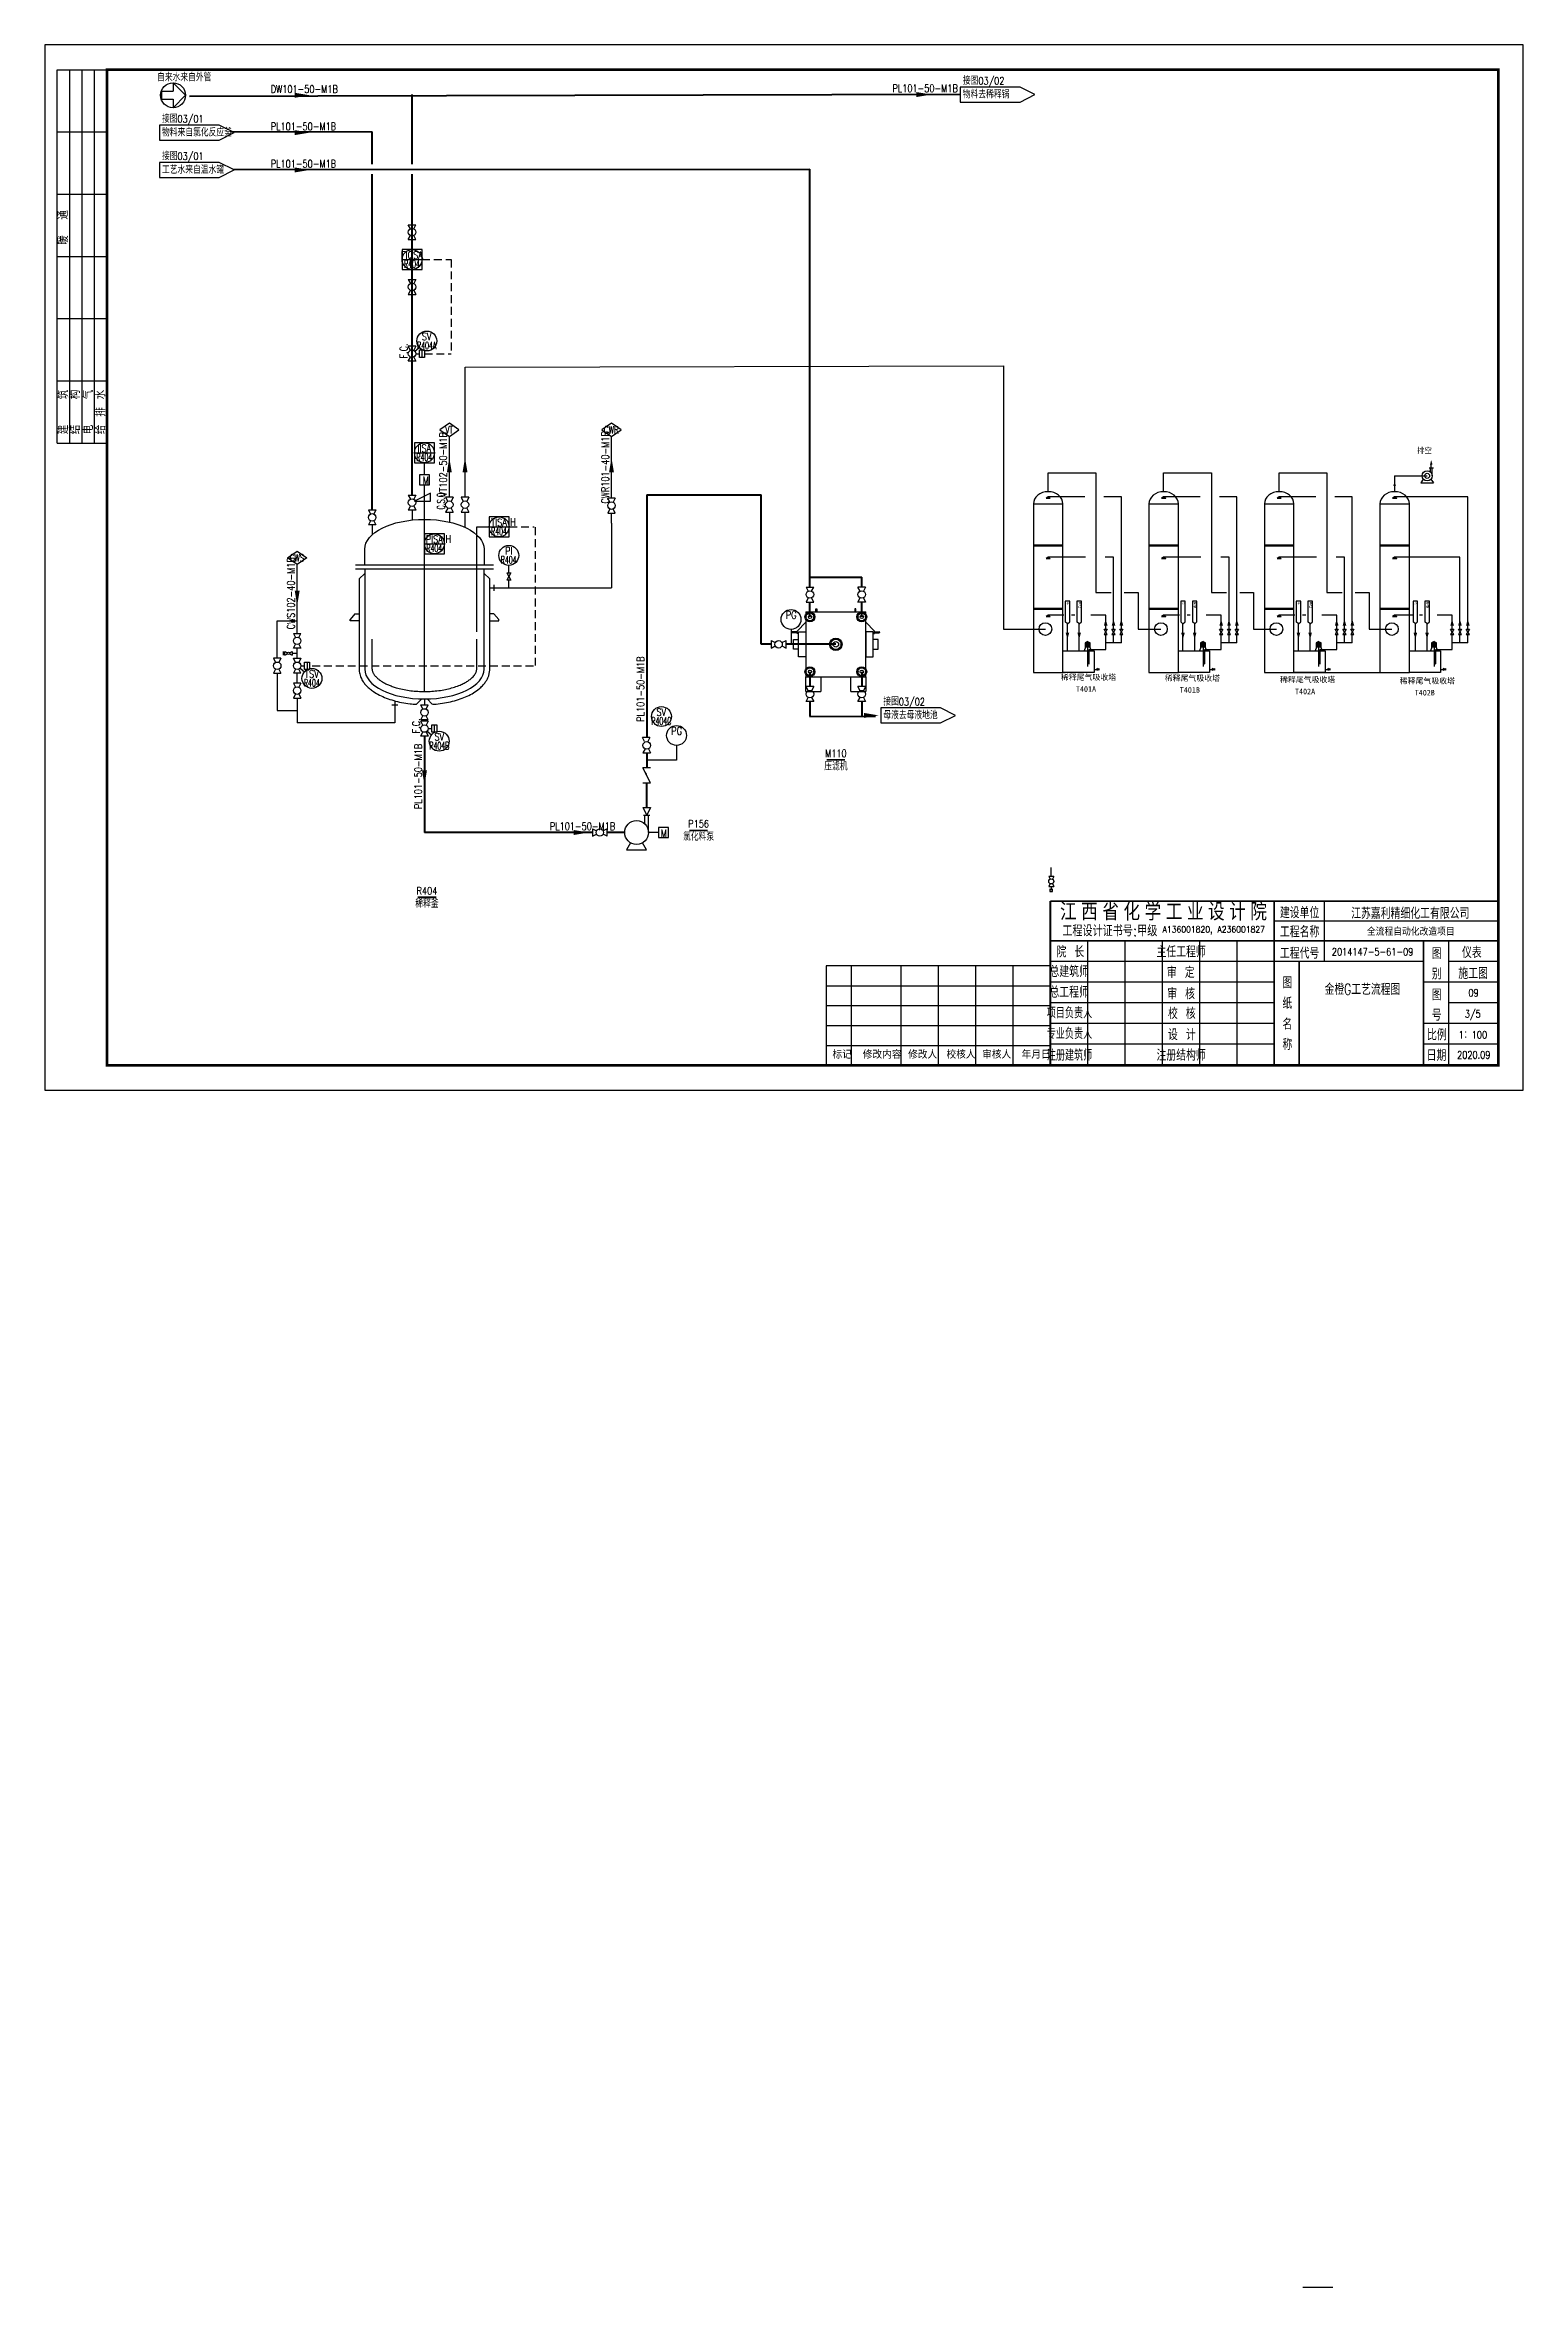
# Model space of a CAD drawing. Header units: millimetres. Extents: x 166235 to 642180, y -176646 to -48310.
# Drawn here: x 582780 to 642180, y -176646 to -86560 of the extents above; entities that cross this region are included whole.
import ezdxf
from ezdxf.enums import TextEntityAlignment as Align

# ---------------------------------------------------------------- set-up
doc = ezdxf.new("R2010")
doc.units = ezdxf.units.MM
doc.header["$LTSCALE"] = 1000
doc.linetypes.add('DASHED2', pattern=[9.525, 6.35, -3.175])
for name, color, linetype in [('01', 7, 'Continuous'), ('A-Title', 7, 'Continuous'), ('PUB_TITLE', 4, 'Continuous'), ('TK', 4, 'Continuous'), ('仪表', 1, 'Continuous'), ('文字', 3, 'Continuous'), ('物料管线', 4, 'Continuous'), ('设备轮廓线', 7, 'Continuous'), ('辅助物料管线', 3, 'Continuous'), ('阀门', 2, 'Continuous')]:
    doc.layers.add(name, color=color, linetype=linetype)
for name, color, linetype, lineweight in [('主物料管线', 1, 'Continuous', 60), ('主要物料管线', 1, 'Continuous', 53), ('文本', 7, 'Continuous', 18), ('次物料管线', 4, 'Continuous', 30), ('设备', 2, 'Continuous', 90)]:
    doc.layers.add(name, color=color, linetype=linetype, lineweight=lineweight)
doc.styles.add('HZ', font='txt.shx', dxfattribs={"width": 0.8, "bigfont": 'hhztxt.shx'})
doc.styles.add('HZ1', font='txt.shx', dxfattribs={"width": 0.8, "bigfont": 'hztxt.shx'})
doc.styles.get("Standard").update_dxf_attribs({"font": 'simplex.shx', "bigfont": 'hhztxt.shx'})
doc.styles.add('TB', font='COMPLEX', dxfattribs={"bigfont": 'ST64S'})
doc.styles.add('华新', font='txt8.shx', dxfattribs={"width": 0.8, "bigfont": '1hztxt.shx'})
doc.styles.add('华新字体', font='txt8.shx', dxfattribs={"width": 0.8, "bigfont": '1hztxt.shx'})
doc.linetypes.add('FENCELINE1', pattern='A,6.35,-2.54,[133,ltypeshp.shx,S=2.54,R=0,X=-2.54,Y=0],-2.54,25.4', length=36.83)

msp = doc.modelspace()

# ---------------------------------------------------------------- texts
at = {"attachment_point": 1}
for s, insert, char_height, width in [('排空', (637920, -102763), 226.8, 2483.22), ('{\\fFangSong_GB2312|b0|i0|c134|p49;水}', (623826, -108952), 84.67, 128.33), ('{\\fFangSong_GB2312|b0|i0|c134|p49;液碱}', (624297, -108952), 84.67, 128.33), ('{\\fFangSong_GB2312|b0|i0|c134|p49;水}', (628466, -108952), 84.67, 128.33), ('{\\fFangSong_GB2312|b0|i0|c134|p49;液碱}', (628937, -108952), 84.67, 128.33), ('{\\fFangSong_GB2312|b0|i0|c134|p49;水}', (633106, -108952), 84.67, 128.33), ('{\\fFangSong_GB2312|b0|i0|c134|p49;液碱}', (633577, -108952), 84.67, 128.33), ('{\\fFangSong_GB2312|b0|i0|c134|p49;水}', (637803, -108952), 84.67, 128.33), ('{\\fFangSong_GB2312|b0|i0|c134|p49;液碱}', (638274, -108952), 84.67, 128.33), ('{\\fFangSong_GB2312|b0|i0|c134|p49;稀释尾气吸收塔}', (623607, -111852), 226.8, 2483.22), ('{\\fFangSong_GB2312|b0|i0|c134|p49;T401A}', (624209, -112326), 226.8, 1619.39), ('{\\fFangSong_GB2312|b0|i0|c134|p49;稀释尾气吸收塔}', (627780, -111889), 226.8, 2483.22), ('{\\fFangSong_GB2312|b0|i0|c134|p49;T401B}', (628382, -112363), 226.8, 1619.39), ('{\\fFangSong_GB2312|b0|i0|c134|p49;稀释尾气吸收塔}', (632410, -111949), 226.8, 2483.22), ('{\\fFangSong_GB2312|b0|i0|c134|p49;T402A}', (633012, -112423), 226.8, 1619.39), ('{\\fFangSong_GB2312|b0|i0|c134|p49;稀释尾气吸收塔}', (637220, -111999), 226.8, 2483.22), ('{\\fFangSong_GB2312|b0|i0|c134|p49;T402B}', (637822, -112473), 226.8, 1619.39)]:
    msp.add_mtext(s, dxfattribs=dict(at, insert=insert, char_height=char_height, width=width))
at = {"layer": 'A-Title', "color": 191, "style": 'HZ1', "width": 0.8}
for s, p in [('2014147-5-61-09', (636130, -122997)), ('09', (640186, -124644)), ('1：100', (640158, -126334))]:
    msp.add_text(s, height=300, dxfattribs=at).set_placement(p, align=Align.MIDDLE)
at = {"layer": 'TK', "color": 191, "style": 'HZ1', "width": 0.7}
msp.add_text('金橙G工艺流程图', height=450, dxfattribs=at).set_placement((635724, -124477), align=Align.MIDDLE)
at = {"layer": '文字', "color": 3, "ltscale": 8, "style": '华新', "width": 0.8}
for s, p in [('自来水来自外管', (587290, -88020)), ('接图03/02', (619664, -88157)), ('物料去稀释锅', (619664, -88707)), ('接图03/01', (587487, -89686)), ('物料来自氯化反应釜', (587487, -90236)), ('接图03/01', (587487, -91186)), ('工艺水来自温水罐', (587487, -91736)), ('H', (598880, -106561, 2045)), ('H', (601480, -105882, 2045)), ('接图03/02', (616470, -113100)), ('母液去母液地池', (616470, -113650))]:
    msp.add_text(s, height=300, dxfattribs=at).set_placement(p)
at = {"layer": '文字', "color": 3, "ltscale": 8, "style": '华新'}
for s, width, p in [('FIQSA', 0.8, (597530, -95156, 2045)), ('R404', 0.5, (597530, -95515, 2045)), ('IISA', 0.8, (598028, -102921, 2045)), ('R404', 0.5, (598028, -103280, 2045)), ('PISA', 0.8, (598428, -106575, 2045)), ('TISA', 0.8, (601028, -105896, 2045)), ('R404', 0.5, (601028, -106255, 2045)), ('R404', 0.5, (598428, -106934, 2045)), ('R404', 0.5, (601419, -107400, 2045)), ('PI', 0.8, (601419, -107042, 2045)), ('PG', 0.8, (612768, -109615, 2045)), ('TSV', 0.8, (593507, -111984, 2045)), ('R404', 0.5, (593507, -112343, 2045)), ('SV', 0.8, (598631, -114509, 2045)), ('PG', 0.8, (608168, -114276, 2045)), ('R404B', 0.5, (598631, -114868, 2045))]:
    msp.add_text(s, height=300, dxfattribs=dict(at, width=width)).set_placement(p, align=Align.CENTER)
for s, width, p in [('SV', 0.8, (598124, -98429, 2045)), ('R404A', 0.5, (598124, -98788, 2045)), ('SV', 0.8, (607552, -113517, 2045)), ('R404C', 0.5, (607552, -113876, 2045))]:
    msp.add_text(s, height=300, rotation=360, dxfattribs=dict(at, width=width)).set_placement(p, align=Align.CENTER)
at = {"layer": '文字', "style": '华新字体'}
for s, width, p in [('F.C.', 0.8, (597349, -99163, 2045)), ('C.S.O', 0.6, (598847, -105230, 2045)), ('F.C.', 0.8, (597847, -114226, 2045))]:
    msp.add_text(s, height=300, rotation=90, dxfattribs=dict(at, width=width)).set_placement(p)
for s, width, p in [('VT', 0.7, (599025, -102175, 2045)), ('CWR', 0.7, (605541, -102175, 2045)), ('CWS', 0.7, (592912, -107321, 2045)), ('M', 0.8, (607648, -118386))]:
    msp.add_text(s, height=300, dxfattribs=dict(at, width=width)).set_placement(p, align=Align.CENTER)
at = {"layer": '文字', "style": '华新字体', "width": 0.8}
msp.add_text('M', height=300, dxfattribs=at).set_placement((597964, -104204))
at = {"layer": '文本', "color": 3, "ltscale": 8, "style": '华新', "width": 0.8}
for s, p in [('DW101-50-M1B', (591857, -88486)), ('PL101-50-M1B', (616840, -88457)), ('PL101-50-M1B', (591857, -89986)), ('PL101-50-M1B', (591857, -91486)), ('PL101-50-M1B', (603073, -118105))]:
    msp.add_text(s, height=300, dxfattribs=at).set_placement(p)
for s, p in [('VT102-50-M1B', (598933, -104700)), ('CWR101-40-M1B', (605449, -104994)), ('CWS102-40-M1B', (592819, -110046)), ('PL101-50-M1B', (606863, -113755)), ('PL101-50-M1B', (597933, -117263))]:
    msp.add_text(s, height=300, rotation=90, dxfattribs=at).set_placement(p)
for s, p in [('M110', (614566, -115175)), ('压滤机', (614566, -115703)), ('P156', (609050, -118005)), ('氯化料泵', (609050, -118533)), ('R404', (598135, -120695)), ('稀释釜', (598135, -121223))]:
    msp.add_text(s, height=300, dxfattribs=at).set_placement(p, align=Align.CENTER)

# ---------------------------------------------------------------- blocks, each defined once
blk = doc.blocks.new('A$C5F9B1630')
at = {"layer": '物料管线'}
for p, q in [((3.6, -9.8), (0, -9.8)), ((7.6, -9.8), (9.1, -9.8)), ((9.6, -9.3), (8.6, -9.3)), ((8.6, -10.3), (9.6, -10.3)), ((9.6, -10.3), (9.6, -9.3))]:
    blk.add_line(p, q, dxfattribs=at)
at = {"layer": '阀门', "color": 2}
for p, q in [((3.6, -8.8), (4.71, -9.35)), ((3.6, -8.8), (3.6, -10.8)), ((6.49, -9.35), (7.6, -8.8)), ((7.6, -10.8), (7.6, -8.8)), ((3.6, -10.8), (4.71, -10.25)), ((6.49, -10.25), (7.6, -10.8))]:
    blk.add_line(p, q, dxfattribs=at)
blk.add_circle((5.6, -9.8), 1, dxfattribs=at)
blk = doc.blocks.new('_LABEL1')
for p, q in [((-150, 20), (-75, 20)), ((-150, 20), (-150, 0)), ((-125, 20), (-125, 0)), ((-100, 20), (-100, 0)), ((-75, 20), (-75, 0)), ((-75, 20), (-75, 0)), ((-75, 20), (0, 20)), ((-50, 20), (-50, 0)), ((-25, 20), (-25, 0)), ((0, 20), (0, 0)), ((-150, 15), (-75, 15)), ((-150, 10), (-75, 10)), ((-75, 15), (0, 15)), ((-75, 10), (0, 10)), ((-150, 5), (-75, 5)), ((-150, 0), (-75, 0)), ((-75, 5), (0, 5)), ((-75, 0), (0, 0))]:
    blk.add_line(p, q)
at = {"style": 'HZ'}
for s, p in [('建   筑', (-146.45, 15.65)), ('暖  通', (-70.35, 15.73)), ('结   构', (-146.45, 10.91)), ('电   气', (-146.45, 5.65)), ('给 排 水', (-146.45, 0.73))]:
    blk.add_text(s, height=3.509, dxfattribs=at).set_placement(p)
blk = doc.blocks.new('A$C4E702416')
at = {"color": 140}
for p, q in [((51400, 7600), (51400, 5170)), ((58400, 6800), (49400, 6800)), ((41900, 6000), (41900, 1000)), ((43400, 6000), (43400, 1000)), ((44900, 6000), (44900, 1000)), ((46400, 6000), (46400, 1000)), ((47900, 6000), (47900, 1000)), ((56400, 6000), (56400, 1000)), ((55400, 5170), (40400, 5170)), ((58400, 5170), (56400, 5170)), ((49400, 4340), (40400, 4340)), ((58400, 4340), (55400, 4340)), ((49400, 3510), (40400, 3510)), ((58400, 3510), (56400, 3510)), ((49400, 2680), (40400, 2680)), ((49400, 1850), (40400, 1850)), ((58400, 2680), (55400, 2680)), ((58400, 1850), (55400, 1850))]:
    blk.add_line(p, q, dxfattribs=at)
for p, q in [((40400, 5000), (31400, 5000)), ((31400, 5000), (31400, 1000)), ((32400, 5000), (32400, 1000)), ((34400, 5000), (34400, 1000)), ((35900, 5000), (35900, 1000)), ((37400, 5000), (37400, 1000)), ((38900, 5000), (38900, 1000)), ((40400, 1000), (40400, 5000)), ((31400, 4200), (40400, 4200)), ((31400, 3400), (40400, 3400)), ((31400, 2600), (40400, 2600)), ((31400, 1800), (40400, 1800)), ((31400, 1000), (40400, 1000))]:
    blk.add_line(p, q)
at = {"color": 140, "const_width": 70}
for points in [[(58400, 7600), (40400, 7600)], [(40400, 7600), (40400, 1000)], [(49400, 7600), (49400, 1000)], [(58400, 6000), (40400, 6000)], [(55400, 6000), (55400, 1000)], [(50400, 5170), (50400, 1000)]]:
    blk.add_lwpolyline(points, dxfattribs=at)
at = {"layer": 'PUB_TITLE'}
blk.add_lwpolyline([(0, 0), (59400, 0), (59400, 42000), (0, 42000)], close=True, dxfattribs=at)
at = {"layer": 'PUB_TITLE', "const_width": 100}
blk.add_lwpolyline([(2500, 1000), (58400, 1000), (58400, 41000), (2500, 41000)], close=True, dxfattribs=at)
at = {"layer": 'PUB_TITLE', "linetype": 'ByBlock', "xscale": 100, "yscale": 100, "zscale": 100, "rotation": 90}
blk.add_blockref('_LABEL1', (2500, 41000), dxfattribs=at)
at = {"style": 'HZ1'}
for s, p in [('标记', (31647, 1274)), ('修改内容', (32863, 1274)), ('修改人', (34688, 1274)), ('校核人', (36228, 1274)), ('审核人', (37661, 1274)), ('年月日', (39247, 1274))]:
    blk.add_text(s, height=300, dxfattribs=at).set_placement(p)
at = {"layer": 'TK', "style": 'TB'}
for s, p in [('江', (40790, 6819)), ('西', (41640, 6819)), ('省', (42490, 6819)), ('化', (43340, 6819)), ('学', (44190, 6819)), ('工', (45040, 6819)), ('业', (45890, 6819)), ('设', (46740, 6819)), ('计', (47590, 6819)), ('院', (48440, 6819))]:
    blk.add_text(s, height=700, dxfattribs=at).set_placement(p)
at = {"layer": 'TK', "style": 'HZ1'}
for s, height, width, p in [('建设单位', 450, 0.8, (50417, 7162)), ('工程设计证书号:甲级', 450, 0.9, (42792, 6432)), ('A136001820, A236001827', 250, 0.9, (46969, 6423)), ('工程名称', 450, 0.8, (50417, 6393)), ('院 长', 450, 0.8, (41206, 5589)), ('主任工程师', 450, 0.65, (45657, 5590)), ('工程代号', 450, 0.8, (50417, 5530)), ('图', 450, 0.8, (55926, 5510)), ('总建筑师', 450, 0.65, (41157, 4796)), ('审 定', 450, 0.8, (45643, 4759)), ('图', 450, 0.8, (49926, 4337)), ('别', 450, 0.8, (55926, 4695)), ('总工程师', 450, 0.65, (41157, 3966)), ('审 核', 450, 0.8, (45657, 3904)), ('纸', 450, 0.8, (49926, 3522)), ('图', 450, 0.8, (55926, 3850)), ('项目负责人', 450, 0.6, (41171, 3136)), ('校 核', 450, 0.8, (45685, 3111)), ('名', 450, 0.8, (49926, 2677)), ('号', 450, 0.8, (55926, 3035)), ('专业负责人', 450, 0.6, (41171, 2306)), ('设 计', 450, 0.8, (45685, 2259)), ('称', 450, 0.8, (49926, 1862)), ('比例', 450, 0.8, (55935, 2253)), ('注册建筑师', 450, 0.6, (41171, 1434)), ('注册结构师', 450, 0.65, (45657, 1434)), ('日期', 450, 0.8, (55918, 1423))]:
    blk.add_text(s, height=height, dxfattribs=dict(at, width=width)).set_placement(p, align=Align.MIDDLE)
at = {"layer": 'TK', "color": 7, "style": 'HZ1'}
for s, height, width, p in [('江苏嘉利精细化工有限公司', 450, 0.8, (54864, 7135)), ('全流程自动化改造项目', 290, 0.9, (54885, 6401)), ('仪表', 450, 0.8, (57338, 5560)), ('施工图', 450, 0.8, (57390, 4723)), ('3/5', 300, 0.8, (57376, 3046)), ('2020.09', 300, 0.8, (57416, 1419))]:
    blk.add_text(s, height=height, dxfattribs=dict(at, width=width)).set_placement(p, align=Align.MIDDLE)
blk = doc.blocks.new('A$C4FF6500B')
for p, q in [((-1200, 1300), (1200, 1300)), ((-1200, 1300), (-1200, -1300)), ((-799, 1300), (-799, 1430)), ((-799, 1430), (-759, 1430)), ((-759, 1430), (-759, 1300)), ((799, 1430), (759, 1430)), ((759, 1430), (759, 1300)), ((799, 1300), (799, 1430)), ((1200, -1300), (1200, 1300)), ((-1758, 482), (-1547, 482)), ((-1750, 493), (-1750, 471)), ((-1555, 497), (-1746, 497)), ((-1555, 467), (-1746, 467)), ((-1700, -200), (-1700, 200)), ((-1700, 200), (-1500, 200)), ((-1555, 533), (-1200, 888)), ((-1555, 431), (-1555, 533)), ((-1555, 482), (-1555, 497)), ((-1500, 431), (-1555, 431)), ((-1500, -500), (-1500, 500)), ((-1500, 500), (-1200, 500)), ((1555, 533), (1200, 888)), ((1200, 500), (1200, -500)), ((1500, 500), (1200, 500)), ((1500, -500), (1500, 500)), ((1500, 431), (1555, 431)), ((1700, 200), (1500, 200)), ((1758, 482), (1547, 482)), ((1555, 431), (1555, 533)), ((1555, 482), (1555, 497)), ((1555, 497), (1746, 497)), ((1555, 467), (1746, 467)), ((1700, -200), (1700, 200)), ((1750, 493), (1750, 471)), ((-1500, -200), (-1700, -200)), ((-1200, -500), (-1500, -500)), ((1200, -500), (1500, -500)), ((1500, -200), (1700, -200)), ((-1200, -1900), (-1200, -1300)), ((-1200, -1300), (-600, -1300)), ((-600, -1300), (-600, -1900)), ((-600, -1300), (600, -1300)), ((600, -1900), (600, -1300)), ((600, -1300), (1200, -1300)), ((1200, -1300), (1200, -1900)), ((-1200, -1900), (-600, -1900)), ((600, -1900), (1200, -1900))]:
    blk.add_line(p, q)
for centre, radius in [((-1040, 1100), 200), ((-1200, 1100), 18), ((-1040, 1100), 160), ((-1153, 1213), 18), ((-1153, 987), 18), ((-1040, 1100), 65), ((-1040, 1260), 18), ((-1040, 940), 18), ((-927, 1213), 18), ((-927, 987), 18), ((-880, 1100), 18), ((1040, 1100), 200), ((880, 1100), 18), ((1040, 1100), 160), ((927, 1213), 18), ((927, 987), 18), ((1040, 1100), 65), ((1040, 1260), 18), ((1040, 940), 18), ((1153, 1213), 18), ((1153, 987), 18), ((1200, 1100), 18), ((0, 0), 250), ((-210, 0), 18), ((0, 0), 210), ((-148, 148), 18), ((0, 0), 110), ((0, 210), 18), ((148, 148), 18), ((210, 0), 18), ((-1040, -1100), 200), ((-148, -148), 18), ((0, -210), 18), ((148, -148), 18), ((1040, -1100), 200), ((-1200, -1100), 18), ((-1040, -1100), 160), ((-1153, -987), 18), ((-1153, -1213), 18), ((-1040, -1100), 65), ((-1040, -940), 18), ((-1040, -1260), 18), ((-927, -987), 18), ((-927, -1213), 18), ((-880, -1100), 18), ((880, -1100), 18), ((1040, -1100), 160), ((927, -987), 18), ((927, -1213), 18), ((1040, -1100), 65), ((1040, -940), 18), ((1040, -1260), 18), ((1153, -987), 18), ((1153, -1213), 18), ((1200, -1100), 18)]:
    blk.add_circle(centre, radius)
for centre, start, end in [((-1746, 493), 90, 180), ((-1746, 471), 180, 270), ((1746, 493), 0, 90), ((1746, 471), 270, 0)]:
    blk.add_arc(centre, 4, start, end)

# ---------------------------------------------------------------- linework, layer by layer
at = {"color": 2}
for p, q in [((597685, -98967), (597835, -98967)), ((593069, -111505), (593219, -111505)), ((598183, -114030), (598333, -114030))]:
    msp.add_line(p, q, dxfattribs=at)
for p, q in [((638573, -103568), (638399, -103568)), ((638443, -103568), (638443, -103710)), ((638526, -103875), (638526, -103568)), ((638168, -104011), (638071, -104154)), ((638071, -104154), (638571, -104154)), ((638473, -104011), (638571, -104154)), ((622502, -105000), (622502, -111774)), ((622502, -105000), (623688, -105000)), ((623688, -111774), (623688, -105000)), ((627142, -105000), (627142, -111774)), ((627142, -105000), (628328, -105000)), ((628328, -111774), (628328, -105000)), ((631783, -105000), (631783, -111774)), ((631783, -105000), (632968, -105000)), ((632968, -111774), (632968, -105000)), ((636423, -105000), (636423, -111774)), ((636423, -105000), (637608, -105000)), ((637608, -111774), (637608, -105000)), ((622502, -106651), (623688, -106651)), ((622502, -106694), (623688, -106694)), ((627142, -106651), (628328, -106651)), ((627142, -106694), (628328, -106694)), ((631783, -106651), (632968, -106651)), ((631783, -106694), (632968, -106694)), ((636423, -106651), (637608, -106651)), ((636423, -106694), (637608, -106694)), ((622502, -109192), (623688, -109192)), ((622502, -109234), (623688, -109234)), ((627142, -109192), (628328, -109192)), ((627142, -109234), (628328, -109234)), ((631783, -109192), (632968, -109192)), ((631783, -109234), (632968, -109234)), ((636423, -109192), (637608, -109192)), ((636423, -109234), (637608, -109234)), ((624591, -110764), (624538, -110906)), ((624678, -110533), (624577, -110591)), ((624628, -110591), (624628, -110764)), ((624678, -110533), (624778, -110591)), ((624678, -110591), (624678, -110764)), ((624678, -110764), (624678, -111531)), ((624726, -110591), (624726, -110764)), ((624764, -110764), (624818, -110906)), ((625471, -110243), (625344, -110031)), ((625471, -110243), (625344, -110031)), ((625344, -110031), (625471, -110031)), ((625471, -110031), (625344, -110243)), ((625344, -110243), (625471, -110243)), ((625785, -110243), (625658, -110031)), ((625785, -110243), (625658, -110031)), ((625658, -110031), (625785, -110031)), ((625785, -110031), (625658, -110243)), ((625658, -110243), (625785, -110243)), ((626100, -110243), (625973, -110031)), ((626100, -110243), (625973, -110031)), ((625973, -110031), (626100, -110031)), ((626100, -110031), (625973, -110243)), ((625973, -110243), (626100, -110243)), ((629231, -110764), (629178, -110906)), ((629318, -110533), (629217, -110591)), ((629269, -110591), (629269, -110764)), ((629318, -110533), (629419, -110591)), ((629318, -110591), (629318, -110764)), ((629318, -110764), (629318, -111531)), ((629366, -110591), (629366, -110764)), ((629405, -110764), (629458, -110906)), ((630111, -110243), (629984, -110031)), ((630111, -110243), (629984, -110031)), ((629984, -110031), (630111, -110031)), ((630111, -110031), (629984, -110243)), ((629984, -110243), (630111, -110243)), ((630425, -110243), (630298, -110031)), ((630425, -110243), (630298, -110031)), ((630298, -110031), (630425, -110031)), ((630425, -110031), (630298, -110243)), ((630298, -110243), (630425, -110243)), ((630740, -110243), (630613, -110031)), ((630740, -110243), (630613, -110031)), ((630613, -110031), (630740, -110031)), ((630740, -110031), (630613, -110243)), ((630613, -110243), (630740, -110243)), ((633871, -110764), (633818, -110906)), ((633958, -110533), (633858, -110591)), ((633909, -110591), (633909, -110764)), ((633958, -110533), (634059, -110591)), ((633958, -110591), (633958, -110764)), ((633958, -110764), (633958, -111531)), ((634006, -110591), (634006, -110764)), ((634045, -110764), (634098, -110906)), ((634751, -110243), (634624, -110031)), ((634751, -110243), (634624, -110031)), ((634624, -110031), (634751, -110031)), ((634751, -110031), (634624, -110243)), ((634624, -110243), (634751, -110243)), ((635066, -110243), (634939, -110031)), ((635066, -110243), (634939, -110031)), ((634939, -110031), (635066, -110031)), ((635066, -110031), (634939, -110243)), ((634939, -110243), (635066, -110243)), ((635380, -110243), (635253, -110031)), ((635380, -110243), (635253, -110031)), ((635253, -110031), (635380, -110031)), ((635380, -110031), (635253, -110243)), ((635253, -110243), (635380, -110243)), ((638512, -110764), (638458, -110906)), ((638598, -110533), (638498, -110591)), ((638549, -110591), (638549, -110764)), ((638598, -110533), (638699, -110591)), ((638598, -110591), (638598, -110764)), ((638598, -110764), (638598, -111531)), ((638646, -110591), (638646, -110764)), ((638685, -110764), (638738, -110906)), ((639392, -110243), (639265, -110031)), ((639392, -110243), (639265, -110031)), ((639265, -110031), (639392, -110031)), ((639392, -110031), (639265, -110243)), ((639265, -110243), (639392, -110243)), ((639706, -110243), (639579, -110031)), ((639706, -110243), (639579, -110031)), ((639579, -110031), (639706, -110031)), ((639706, -110031), (639579, -110243)), ((639579, -110243), (639706, -110243)), ((640020, -110243), (639893, -110031)), ((640020, -110243), (639893, -110031)), ((639893, -110031), (640020, -110031)), ((640020, -110031), (639893, -110243)), ((639893, -110243), (640020, -110243)), ((624941, -111650), (625045, -111650)), ((629581, -111650), (629685, -111650)), ((634221, -111650), (634325, -111650)), ((638861, -111650), (638965, -111650)), ((622502, -111774), (623688, -111774)), ((627142, -111774), (628328, -111774)), ((631783, -111774), (636423, -111774)), ((636423, -111774), (637608, -111774))]:
    msp.add_line(p, q)
at = {"color": 0, "linetype": 'Continuous'}
for p, q in [((612763, -110044), (612763, -110644)), ((608163, -115305), (606963, -115305)), ((608163, -114705), (608163, -115305))]:
    msp.add_line(p, q, dxfattribs=at)
at = {"color": 3}
for p, q in [((625408, -110850), (625408, -110590)), ((630048, -110850), (630048, -110590)), ((634688, -110850), (634688, -110590)), ((639328, -110850), (639328, -110590)), ((624678, -111421), (624748, -111425)), ((624748, -111425), (624748, -110850)), ((624748, -110850), (625408, -110850)), ((629318, -111421), (629388, -111425)), ((629388, -111425), (629388, -110850)), ((629388, -110850), (630048, -110850)), ((633958, -111421), (634028, -111425)), ((634028, -111425), (634028, -110850)), ((634028, -110850), (634688, -110850)), ((638598, -111421), (638668, -111425)), ((638668, -111425), (638668, -110850)), ((638668, -110850), (639328, -110850))]:
    msp.add_line(p, q, dxfattribs=at)
for points in [[(621964, -88257), (619564, -88257), (619564, -88857), (621964, -88857)], [(621964, -88857), (622564, -88557), (621964, -88257)], [(589787, -89786), (587387, -89786), (587387, -90386), (589787, -90386)], [(589787, -90386), (590387, -90086), (589787, -89786)], [(589787, -91286), (587387, -91286), (587387, -91886), (589787, -91886)], [(589787, -91886), (590387, -91586), (589787, -91286)], [(618770, -113200), (616370, -113200), (616370, -113800), (618770, -113800)], [(618770, -113800), (619370, -113500), (618770, -113200)]]:
    msp.add_lwpolyline(points)
for points in [[(599033, -101761), (598649, -102025), (599033, -102289), (599417, -102025)], [(605549, -101761), (605165, -102025), (605549, -102289), (605932, -102025)], [(592919, -106907), (593303, -107171), (592919, -107435), (592535, -107171)], [(624591, -110591), (624764, -110591), (624764, -110764), (624591, -110764)], [(629231, -110591), (629405, -110591), (629405, -110764), (629231, -110764)], [(633871, -110591), (634045, -110591), (634045, -110764), (633871, -110764)], [(638512, -110591), (638685, -110591), (638685, -110764), (638512, -110764)], [(623688, -110906), (624941, -110906), (624941, -111774), (623688, -111774)], [(628328, -110906), (629581, -110906), (629581, -111774), (628328, -111774)], [(632968, -110906), (634221, -110906), (634221, -111774), (632968, -111774)], [(637608, -110906), (638861, -110906), (638861, -111774), (637608, -111774)]]:
    msp.add_lwpolyline(points, close=True)
for points in [[(638486, -103240, 0, 104, 0), (638486, -103428, 104, 104, 0)], [(637015, -104090, 0, 104, 0), (637015, -104277, 104, 104, 0)], [(625401, -109630, 0, 149, 0), (625408, -109898, 149, 149, 0)], [(625715, -109630, 0, 149, 0), (625722, -109898, 149, 149, 0)], [(626030, -109622, 0, 149, 0), (626036, -109890, 149, 149, 0)], [(630041, -109630, 0, 149, 0), (630048, -109898, 149, 149, 0)], [(630356, -109630, 0, 149, 0), (630362, -109898, 149, 149, 0)], [(630670, -109622, 0, 149, 0), (630676, -109890, 149, 149, 0)], [(634681, -109630, 0, 149, 0), (634688, -109898, 149, 149, 0)], [(634996, -109630, 0, 149, 0), (635002, -109898, 149, 149, 0)], [(635310, -109622, 0, 149, 0), (635316, -109890, 149, 149, 0)], [(639322, -109630, 0, 149, 0), (639328, -109898, 149, 149, 0)], [(639636, -109630, 0, 149, 0), (639642, -109898, 149, 149, 0)], [(639950, -109622, 0, 149, 0), (639957, -109890, 149, 149, 0)], [(623870, -110438, 0, 149, 0), (623870, -110170, 149, 149, 0)], [(624341, -110438, 0, 149, 0), (624341, -110170, 149, 149, 0)], [(628511, -110438, 0, 149, 0), (628511, -110170, 149, 149, 0)], [(628981, -110438, 0, 149, 0), (628981, -110170, 149, 149, 0)], [(633151, -110438, 0, 149, 0), (633151, -110170, 149, 149, 0)], [(633621, -110438, 0, 149, 0), (633621, -110170, 149, 149, 0)], [(637848, -110438, 0, 149, 0), (637848, -110170, 149, 149, 0)], [(638318, -110438, 0, 149, 0), (638318, -110170, 149, 149, 0)]]:
    msp.add_lwpolyline(points, format="xyseb")
for centre, radius in [((638321, -103875), 205), ((638321, -103875), 101), ((622984, -110030), 254), ((627624, -110030), 254), ((632264, -110030), 254), ((636904, -110030), 254)]:
    msp.add_circle(centre, radius)
for centre in [(623095, -105000), (627735, -105000), (632375, -105000), (637015, -105000)]:
    msp.add_ellipse(centre, major_axis=(-593, 0), ratio=0.823673, start_param=3.141593, end_param=6.283185)
at = {"layer": '01'}
msp.add_lwpolyline([(597833, -104232), (598233, -104232), (598233, -103832), (597833, -103832)], close=True, dxfattribs=at)
at = {"layer": 'Defpoints'}
for p, q in [((623962, -108916), (623779, -108916)), ((623779, -108916), (623779, -109736)), ((623962, -109736), (623962, -108916)), ((624433, -108916), (624250, -108916)), ((624250, -108916), (624250, -109736)), ((624433, -109736), (624433, -108916)), ((628602, -108916), (628419, -108916)), ((628419, -108916), (628419, -109736)), ((628602, -109736), (628602, -108916)), ((629073, -108916), (628890, -108916)), ((628890, -108916), (628890, -109736)), ((629073, -109736), (629073, -108916)), ((633242, -108916), (633059, -108916)), ((633059, -108916), (633059, -109736)), ((633242, -109736), (633242, -108916)), ((633713, -108916), (633530, -108916)), ((633530, -108916), (633530, -109736)), ((633713, -109736), (633713, -108916)), ((637939, -108916), (637756, -108916)), ((637756, -108916), (637756, -109736)), ((637939, -109736), (637939, -108916)), ((638410, -108916), (638227, -108916)), ((638227, -108916), (638227, -109736)), ((638410, -109736), (638410, -108916)), ((623870, -109827), (623779, -109736)), ((623870, -109827), (623962, -109736)), ((624341, -109827), (624250, -109736)), ((624341, -109827), (624433, -109736)), ((628511, -109827), (628419, -109736)), ((628511, -109827), (628602, -109736)), ((628981, -109827), (628890, -109736)), ((628981, -109827), (629073, -109736)), ((633151, -109827), (633059, -109736)), ((633151, -109827), (633242, -109736)), ((633621, -109827), (633530, -109736)), ((633621, -109827), (633713, -109736)), ((637848, -109827), (637756, -109736)), ((637848, -109827), (637939, -109736)), ((638318, -109827), (638227, -109736)), ((638318, -109827), (638410, -109736))]:
    msp.add_line(p, q, dxfattribs=at)
at = {"layer": '主物料管线'}
for p, q in [((590220, -90046), (595933, -90057)), ((595933, -91357), (595933, -90057)), ((595933, -100822), (595933, -91757)), ((595933, -105244), (595933, -100807)), ((606963, -104644), (606963, -114370)), ((606963, -104644), (611563, -104644)), ((611563, -110644), (611563, -104644)), ((611963, -110644), (611563, -110644)), ((614563, -110644), (612563, -110644)), ((613523, -111744), (613523, -112344)), ((613523, -111744), (613523, -112344)), ((615603, -111744), (615603, -112344)), ((615603, -111744), (615603, -112344)), ((613523, -112944), (613523, -113544)), ((615603, -112944), (615603, -113544)), ((598033, -114330), (598033, -118205)), ((613523, -113544), (616160, -113530)), ((606963, -115005), (606963, -115605)), ((606963, -117205), (606963, -116205)), ((604780, -118205), (598033, -118205)), ((606078, -118205), (605378, -118205))]:
    msp.add_line(p, q, dxfattribs=at)
for points in [[(593417, -88586, 0, 200, 0), (592817, -88586, 300, 300, 0)], [(618399, -88557, 0, 200, 0), (617799, -88557, 300, 300, 0)], [(593417, -90086, 0, 200, 0), (592817, -90086, 300, 300, 0)], [(593417, -91586, 0, 200, 0), (592817, -91586, 300, 300, 0)], [(599033, -103141, 0, 200, 0), (599033, -103741, 300, 300, 0)], [(599663, -103141, 0, 200, 0), (599663, -103741, 300, 300, 0)], [(605549, -103141, 0, 200, 0), (605549, -103741, 300, 300, 0)], [(592919, -109086, 0, 200, 0), (592919, -108486, 300, 300, 0)], [(616290, -113500, 0, 200, 0), (615690, -113500, 300, 300, 0)], [(598033, -116303, 0, 200, 0), (598033, -115703, 300, 300, 0)], [(604633, -118205, 0, 200, 0), (604033, -118205, 300, 300, 0)]]:
    msp.add_lwpolyline(points, format="xyseb", dxfattribs=at)
at = {"layer": '主要物料管线', "color": 0, "lineweight": -2}
for p, q in [((625146, -111682), (625045, -111619)), ((625045, -111682), (625146, -111619)), ((629786, -111682), (629685, -111619)), ((629685, -111682), (629786, -111619)), ((634426, -111682), (634325, -111619)), ((634325, -111682), (634426, -111619)), ((639067, -111682), (638965, -111619)), ((638965, -111682), (639067, -111619))]:
    msp.add_line(p, q, dxfattribs=at)
for points in [[(625045, -111619), (625045, -111682)], [(625146, -111682), (625146, -111619)], [(629685, -111619), (629685, -111682)], [(629786, -111682), (629786, -111619)], [(634325, -111619), (634325, -111682)], [(634426, -111682), (634426, -111619)], [(638965, -111619), (638965, -111682)], [(639067, -111682), (639067, -111619)]]:
    msp.add_lwpolyline(points, dxfattribs=at)
at = {"layer": '仪表'}
for p, q in [((597135, -95186), (597935, -95186)), ((597649, -98869), (597825, -98719)), ((597633, -102950), (598433, -102950)), ((600133, -105925), (600633, -105925)), ((600133, -110137), (600133, -105925)), ((600133, -105925), (600633, -105925)), ((600133, -110137), (600133, -105925)), ((600633, -105925), (601433, -105925)), ((598033, -106604), (598833, -106604)), ((601423, -107771), (601423, -107471)), ((601423, -108371), (601423, -108071)), ((593033, -111603), (593208, -111753)), ((598147, -114128), (598322, -114278))]:
    msp.add_line(p, q, dxfattribs=at)
for points in [[(597135, -95586), (597935, -95586), (597935, -94786), (597135, -94786)], [(597633, -103350), (598433, -103350), (598433, -102550), (597633, -102550)], [(598033, -107004), (598833, -107004), (598833, -106204), (598033, -106204)], [(600633, -106325), (601433, -106325), (601433, -105525), (600633, -105525)]]:
    msp.add_lwpolyline(points, close=True, dxfattribs=at)
for centre in [(597535, -95186), (598128, -98458), (598033, -102950), (598433, -106604), (601033, -105925), (601423, -107071), (612763, -109644), (593512, -112013), (607556, -113547), (598626, -114538), (608163, -114305)]:
    msp.add_circle(centre, 400, dxfattribs=at)
at = {"layer": '次物料管线', "lineweight": 40}
for p, q in [((619564, -88557), (588590, -88636)), ((597533, -91357), (597533, -88557)), ((590330, -91566), (613523, -91557)), ((597533, -95326), (597533, -91757)), ((613523, -108344), (613523, -91557)), ((597535, -94786), (597535, -94386)), ((597533, -104651), (597533, -95326)), ((597535, -95986), (597535, -95586)), ((597535, -98667), (597535, -96586)), ((613523, -107944), (615603, -107944)), ((615603, -108344), (615603, -107944)), ((613523, -109544), (613523, -108944)), ((615603, -109544), (615603, -108944))]:
    msp.add_line(p, q, dxfattribs=at)
at = {"layer": '次物料管线'}
for p, q in [((599033, -104734), (599033, -102289)), ((605549, -104771), (605549, -102289)), ((605549, -105771), (605549, -105371)), ((605549, -105771), (605549, -108371)), ((592919, -110205), (592919, -107435)), ((600838, -108371), (605549, -108371)), ((592119, -111205), (592119, -109705)), ((592119, -109705), (592919, -109705)), ((592919, -111205), (592919, -110805)), ((592119, -111805), (592119, -113305)), ((592919, -112205), (592919, -111805)), ((592119, -113305), (592919, -113305)), ((592919, -112805), (592919, -113805)), ((596837, -113080), (596837, -113805)), ((596837, -113805), (592919, -113805))]:
    msp.add_line(p, q, dxfattribs=at)
at = {"layer": '次物料管线', "color": 0, "linetype": 'FENCELINE1', "ltscale": 0.01}
msp.add_line((633328, -176646), (634538, -176646), dxfattribs=at)
at = {"layer": '物料管线', "color": 8, "linetype": 'DASHED2', "ltscale": 0.05}
for p, q in [((597935, -95186), (599102, -95186)), ((599102, -95186), (599102, -98967)), ((598035, -98967), (599102, -98967)), ((601440, -105920), (602440, -105920)), ((602500, -111500), (602500, -105890)), ((593520, -111510), (602440, -111510))]:
    msp.add_line(p, q, dxfattribs=at)
at = {"layer": '物料管线', "color": 3, "linetype": 'FENCELINE1', "ltscale": 20}
msp.add_line((598033, -103832), (598033, -103350), dxfattribs=at)
at = {"layer": '物料管线'}
for p, q in [((592719, -111005), (592919, -111005)), ((607438, -118205), (607038, -118205))]:
    msp.add_line(p, q, dxfattribs=at)
at = {"layer": '物料管线', "color": 6}
msp.add_line((605378, -118205), (605779, -118205), dxfattribs=at)
at = {"layer": '物料管线'}
msp.add_lwpolyline([(607438, -118405), (607838, -118405), (607838, -118005), (607438, -118005)], close=True, dxfattribs=at)
at = {"layer": '设备', "lineweight": -3}
for p, q in [((598033, -112540), (598033, -104246)), ((597533, -105251), (597533, -105651)), ((598272, -104570), (597632, -104896)), ((597632, -104896), (598272, -104896)), ((598272, -104896), (598272, -104570)), ((599033, -105334), (599033, -105734)), ((599033, -105334), (599033, -105734)), ((595933, -105844), (595933, -106244)), ((595633, -107455), (595633, -106825)), ((600433, -106825), (600433, -107455)), ((595258, -107455), (600808, -107455)), ((595258, -107605), (600808, -107605)), ((595633, -107793), (595408, -108011)), ((595408, -108011), (595408, -111640)), ((595633, -107605), (595633, -111640)), ((600433, -111640), (600433, -107605)), ((600433, -107793), (600658, -108011)), ((600658, -111640), (600658, -108011)), ((600658, -108371), (600838, -108371)), ((600838, -108491), (600838, -108251)), ((595240, -109417), (595048, -109648)), ((595048, -109705), (595048, -109648)), ((595408, -109705), (595048, -109705)), ((595240, -109417), (595408, -109417)), ((600826, -109417), (600658, -109417)), ((600658, -109705), (601018, -109705)), ((600826, -109417), (601018, -109648)), ((601018, -109705), (601018, -109648)), ((595933, -111640), (595933, -110440)), ((600133, -111640), (600133, -110440)), ((596717, -113080), (596957, -113080)), ((596837, -112914), (596837, -113080)), ((597718, -113053), (597928, -112839)), ((597913, -113080), (598153, -113080)), ((597913, -113080), (598153, -113080)), ((598033, -112840), (598033, -113080)), ((598348, -113053), (598138, -112839)), ((606838, -117505), (607088, -117505)), ((606888, -117857), (606888, -117505)), ((607038, -118205), (607038, -117505))]:
    msp.add_line(p, q, dxfattribs=at)
at = {"layer": '设备', "const_width": 70}
for points in [[(614192, -115289), (614935, -115289)], [(608677, -118119), (609419, -118119)], [(597761, -120809), (598504, -120809)]]:
    msp.add_lwpolyline(points, dxfattribs=at)
at = {"layer": '设备', "lineweight": -3}
msp.add_lwpolyline([(606318, -118621), (606158, -118898), (606958, -118898), (606798, -118621)], dxfattribs=at)
msp.add_circle((606558, -118205), 480, dxfattribs=at)
at = {"layer": '设备', "lineweight": -3, "extrusion": (0, 0, -1)}
msp.add_ellipse((598033, -106825), major_axis=(2400, 0), ratio=0.5, start_param=3.141593, end_param=6.283185, dxfattribs=at)
at = {"layer": '设备', "lineweight": -3}
msp.add_ellipse((598033, -111640), major_axis=(2400, 0), ratio=0.5, start_param=3.141593, end_param=6.283185, dxfattribs=at)
for points, knots in [([(595408, -111640), (595408, -111673), (595410, -111706), (595418, -111771), (595424, -111804), (595439, -111868), (595449, -111900), (595471, -111962), (595484, -111993), (595514, -112053), (595530, -112083), (595566, -112140), (595585, -112169), (595638, -112240), (595674, -112282), (595752, -112362), (595795, -112401), (595885, -112475), (595933, -112510), (596058, -112594), (596139, -112641), (596311, -112728), (596403, -112768), (596594, -112841), (596694, -112874), (596901, -112932), (597008, -112957), (597227, -113000), (597340, -113018), (597540, -113042), (597627, -113049), (597715, -113055)], [0, 0, 0, 0, 0.059781, 0.059781, 0.119561, 0.119561, 0.179342, 0.179342, 0.239122, 0.239122, 0.298903, 0.298903, 0.358683, 0.358683, 0.45262, 0.45262, 0.546558, 0.546558, 0.640495, 0.640495, 0.780067, 0.780067, 0.919638, 0.919638, 1.05921, 1.05921, 1.198782, 1.198782, 1.338354, 1.338354, 1.444141, 1.444141, 1.444141, 1.444141]), ([(595933, -111640), (595933, -111653), (595934, -111665), (595937, -111690), (595939, -111703), (595946, -111730), (595950, -111743), (595961, -111771), (595967, -111786), (595982, -111815), (595991, -111830), (596011, -111862), (596022, -111878), (596048, -111910), (596062, -111927), (596093, -111960), (596110, -111977), (596156, -112018), (596185, -112043), (596250, -112091), (596285, -112115), (596362, -112163), (596403, -112186), (596490, -112231), (596536, -112252), (596632, -112294), (596683, -112314), (596788, -112352), (596843, -112370), (596979, -112410), (597063, -112431), (597234, -112468), (597323, -112484), (597504, -112510), (597597, -112520), (597784, -112534), (597878, -112538), (598068, -112541), (598163, -112539), (598351, -112530), (598445, -112522), (598629, -112501), (598719, -112487), (598896, -112455), (598981, -112436), (599146, -112393), (599225, -112369), (599376, -112317), (599447, -112289), (599569, -112234), (599622, -112208), (599719, -112154), (599764, -112126), (599846, -112070), (599883, -112041), (599942, -111990), (599966, -111967), (600007, -111923), (600026, -111901), (600058, -111858), (600071, -111837), (600092, -111800), (600100, -111784), (600112, -111753), (600118, -111738), (600126, -111708), (600128, -111694), (600132, -111667), (600133, -111653), (600133, -111640)], [0, 0, 0, 0, 0.062461, 0.062461, 0.124921, 0.124921, 0.187382, 0.187382, 0.249843, 0.249843, 0.312304, 0.312304, 0.374764, 0.374764, 0.437225, 0.437225, 0.499686, 0.499686, 0.589512, 0.589512, 0.679339, 0.679339, 0.769165, 0.769165, 0.858991, 0.858991, 0.948818, 0.948818, 1.038644, 1.038644, 1.165049, 1.165049, 1.291453, 1.291453, 1.417858, 1.417858, 1.544263, 1.544263, 1.670668, 1.670668, 1.797072, 1.797072, 1.923477, 1.923477, 2.049882, 2.049882, 2.176286, 2.176286, 2.302691, 2.302691, 2.40815, 2.40815, 2.513608, 2.513608, 2.619067, 2.619067, 2.702477, 2.702477, 2.785887, 2.785887, 2.869297, 2.869297, 2.937948, 2.937948, 3.006598, 3.006598, 3.075249, 3.075249, 3.141593, 3.141593, 3.141593, 3.141593]), ([(598350, -113055), (598400, -113052), (598449, -113048), (598614, -113033), (598727, -113018), (598950, -112980), (599059, -112957), (599271, -112904), (599373, -112874), (599570, -112806), (599664, -112768), (599843, -112686), (599927, -112641), (600085, -112545), (600158, -112493), (600275, -112397), (600321, -112355), (600406, -112265), (600445, -112219), (600505, -112133), (600529, -112095), (600571, -112017), (600589, -111977), (600619, -111895), (600631, -111853), (600649, -111769), (600655, -111726), (600658, -111668), (600658, -111654), (600658, -111640)], [1.697452, 1.697452, 1.697452, 1.697452, 1.757069, 1.757069, 1.896641, 1.896641, 2.036213, 2.036213, 2.175784, 2.175784, 2.315356, 2.315356, 2.454928, 2.454928, 2.5945, 2.5945, 2.698141, 2.698141, 2.801782, 2.801782, 2.880315, 2.880315, 2.958849, 2.958849, 3.037383, 3.037383, 3.115916, 3.115916, 3.141593, 3.141593, 3.141593, 3.141593])]:
    msp.add_open_spline(points, degree=3, knots=knots, dxfattribs=at)
at = {"layer": '设备轮廓线'}
for p, q in [((623095, -104725), (623010, -104774)), ((623010, -104774), (623180, -104774)), ((623095, -104725), (623180, -104774)), ((627735, -104725), (627650, -104774)), ((627650, -104774), (627820, -104774)), ((627735, -104725), (627820, -104774)), ((632375, -104725), (632290, -104774)), ((632290, -104774), (632460, -104774)), ((632375, -104725), (632460, -104774)), ((637015, -104725), (636931, -104774)), ((636931, -104774), (637100, -104774)), ((637015, -104725), (637100, -104774)), ((623095, -107149), (623010, -107198)), ((623010, -107198), (623180, -107198)), ((623095, -107149), (623180, -107198)), ((627735, -107149), (627650, -107198)), ((627650, -107198), (627820, -107198)), ((627735, -107149), (627820, -107198)), ((632375, -107149), (632290, -107198)), ((632290, -107198), (632460, -107198)), ((632375, -107149), (632460, -107198)), ((637015, -107149), (636931, -107198)), ((636931, -107198), (637100, -107198)), ((637015, -107149), (637100, -107198)), ((623095, -109472), (623010, -109521)), ((623010, -109521), (623180, -109521)), ((623095, -109472), (623180, -109521)), ((627735, -109472), (627650, -109521)), ((627650, -109521), (627820, -109521)), ((627735, -109472), (627820, -109521)), ((632375, -109472), (632290, -109521)), ((632290, -109521), (632460, -109521)), ((632375, -109472), (632460, -109521)), ((637015, -109472), (636931, -109521)), ((636931, -109521), (637100, -109521)), ((637015, -109472), (637100, -109521))]:
    msp.add_line(p, q, dxfattribs=at)
at = {"layer": '辅助物料管线'}
for p, q in [((599663, -99506), (621294, -99455)), ((599663, -104734), (599663, -99506)), ((621294, -99455), (621297, -110030)), ((638486, -103568), (638486, -103424)), ((623095, -104512), (623095, -103752)), ((623095, -103752), (625016, -103752)), ((625016, -103752), (625016, -108558)), ((627735, -104512), (627735, -103752)), ((627735, -103752), (629656, -103752)), ((629656, -103752), (629656, -108558)), ((632375, -104512), (632375, -103752)), ((632375, -103752), (634296, -103752)), ((634296, -103752), (634296, -108558)), ((637015, -103875), (638321, -103875)), ((637015, -103875), (637015, -104512)), ((599663, -105944), (599663, -105334)), ((624566, -104725), (623095, -104725)), ((626036, -104725), (625335, -104725)), ((629206, -104725), (627735, -104725)), ((630676, -104725), (629976, -104725)), ((633846, -104725), (632375, -104725)), ((635316, -104725), (634616, -104725)), ((639957, -104725), (637015, -104725)), ((624594, -107149), (623095, -107149)), ((625722, -107149), (625390, -107149)), ((625722, -110031), (625722, -107149)), ((629234, -107149), (627735, -107149)), ((630362, -107149), (630030, -107149)), ((630362, -110031), (630362, -107149)), ((633875, -107149), (632375, -107149)), ((635002, -107149), (634670, -107149)), ((635002, -110031), (635002, -107149)), ((639642, -107149), (637015, -107149)), ((639642, -110031), (639642, -107149)), ((625016, -108558), (625622, -108558)), ((626152, -108558), (626707, -108558)), ((626707, -108558), (626707, -110030)), ((629656, -108558), (630262, -108558)), ((630792, -108558), (631347, -108558)), ((631347, -108558), (631347, -110030)), ((634296, -108558), (634902, -108558)), ((635432, -108558), (635987, -108558)), ((635987, -108558), (635987, -110030)), ((623726, -109472), (623095, -109472)), ((623870, -110906), (623870, -109827)), ((624165, -109472), (624037, -109472)), ((624341, -110906), (624341, -109827)), ((625408, -109472), (624805, -109472)), ((625408, -110031), (625408, -109472)), ((628366, -109472), (627735, -109472)), ((628511, -110906), (628511, -109827)), ((628805, -109472), (628678, -109472)), ((628981, -110906), (628981, -109827)), ((630048, -109472), (629445, -109472)), ((630048, -110031), (630048, -109472)), ((633006, -109472), (632375, -109472)), ((633151, -110906), (633151, -109827)), ((633446, -109472), (633318, -109472)), ((633621, -110906), (633621, -109827)), ((634688, -109472), (634085, -109472)), ((634688, -110031), (634688, -109472)), ((637745, -109472), (637015, -109472)), ((637848, -110906), (637848, -109827)), ((638142, -109472), (638014, -109472)), ((638318, -110906), (638318, -109827)), ((639328, -109472), (638726, -109472)), ((639328, -110031), (639328, -109472)), ((621297, -110030), (622984, -110030)), ((625408, -110590), (625408, -110243)), ((626036, -110590), (625408, -110590)), ((625722, -110590), (625722, -110243)), ((630048, -110590), (630048, -110243)), ((630676, -110590), (630048, -110590)), ((630362, -110590), (630362, -110243)), ((634688, -110590), (634688, -110243)), ((635316, -110590), (634688, -110590)), ((635002, -110590), (635002, -110243)), ((639328, -110590), (639328, -110243)), ((639957, -110590), (639328, -110590)), ((639642, -110590), (639642, -110243))]:
    msp.add_line(p, q, dxfattribs=at)
at = {"layer": '辅助物料管线', "color": 3}
for p, q in [((626036, -110031), (626036, -104725)), ((630676, -110031), (630676, -104725)), ((635316, -110031), (635316, -104725)), ((639957, -110031), (639957, -104725)), ((626036, -110590), (626036, -110243)), ((626707, -110030), (627624, -110030)), ((630676, -110590), (630676, -110243)), ((631347, -110030), (632264, -110030)), ((635316, -110590), (635316, -110243)), ((635987, -110030), (636904, -110030)), ((639957, -110590), (639957, -110243))]:
    msp.add_line(p, q, dxfattribs=at)
at = {"layer": '阀门', "color": 2}
for p, q in [((588433, -88586), (587933, -88086)), ((587933, -88086), (587933, -88422)), ((587458, -88742), (587933, -88742)), ((587461, -88422), (587461, -88742)), ((587461, -88422), (587933, -88422)), ((587933, -89086), (588433, -88586)), ((587933, -88742), (587933, -89086)), ((597385, -93786), (597685, -93786)), ((597468, -93952), (597385, -93786)), ((597385, -94386), (597468, -94220)), ((597385, -94386), (597685, -94386)), ((597602, -93952), (597685, -93786)), ((597685, -94386), (597602, -94220)), ((597385, -95986), (597468, -96152)), ((597385, -95986), (597685, -95986)), ((597685, -95986), (597602, -96152)), ((597468, -96420), (597385, -96586)), ((597385, -96586), (597685, -96586)), ((597602, -96420), (597685, -96586)), ((597935, -99117), (597935, -98817)), ((595783, -105244), (595866, -105410)), ((595783, -105244), (596083, -105244)), ((596083, -105244), (596000, -105410)), ((597383, -104651), (597683, -104651)), ((597383, -104651), (597466, -104817)), ((597466, -105086), (597383, -105251)), ((597683, -105251), (597383, -105251)), ((597683, -104651), (597600, -104817)), ((597600, -105086), (597683, -105251)), ((599183, -104734), (598883, -104734)), ((598883, -104734), (598966, -104900)), ((598966, -105168), (598883, -105334)), ((598883, -105334), (599183, -105334)), ((598883, -105334), (599183, -105334)), ((599183, -104734), (599100, -104900)), ((599100, -105168), (599183, -105334)), ((599813, -104734), (599513, -104734)), ((599513, -104734), (599595, -104900)), ((599595, -105168), (599513, -105334)), ((599513, -105334), (599813, -105334)), ((599513, -105334), (599813, -105334)), ((599813, -104734), (599730, -104900)), ((599730, -105168), (599813, -105334)), ((595866, -105678), (595783, -105844)), ((596083, -105844), (595783, -105844)), ((596000, -105678), (596083, -105844)), ((601348, -107771), (601498, -108071)), ((601498, -107771), (601348, -108071)), ((601348, -107771), (601498, -107771)), ((601498, -108071), (601348, -108071)), ((611963, -110494), (612129, -110577)), ((611963, -110494), (611963, -110794)), ((611963, -110794), (612129, -110711)), ((612398, -110577), (612563, -110494)), ((612398, -110711), (612563, -110794)), ((612563, -110794), (612563, -110494)), ((591969, -111205), (592052, -111371)), ((592269, -111205), (591969, -111205)), ((592052, -111639), (591969, -111805)), ((592269, -111205), (592186, -111371)), ((592186, -111639), (592269, -111805)), ((592369, -111080), (592369, -110930)), ((592419, -111080), (592419, -110930)), ((592419, -110930), (592524, -110983)), ((592419, -111080), (592524, -111027)), ((592614, -110983), (592719, -110930)), ((592614, -111027), (592719, -111080)), ((592719, -110930), (592719, -111080)), ((593319, -111355), (593319, -111655)), ((591969, -111805), (592269, -111805)), ((592769, -112205), (592852, -112371)), ((593069, -112205), (592769, -112205)), ((593069, -112205), (592986, -112371)), ((592852, -112639), (592769, -112805)), ((592769, -112805), (593069, -112805)), ((592986, -112639), (593069, -112805)), ((597966, -113246), (597883, -113080)), ((597883, -113080), (598183, -113080)), ((598100, -113246), (598183, -113080)), ((597883, -113680), (597966, -113514)), ((598183, -113680), (597883, -113680)), ((598183, -113680), (598100, -113514)), ((598433, -114180), (598433, -113880)), ((606896, -114839), (606813, -115005)), ((606813, -115005), (607113, -115005)), ((607030, -114839), (607113, -115005)), ((607113, -115605), (606813, -115605)), ((607113, -116205), (606813, -115605)), ((606813, -116205), (607113, -116205)), ((606813, -117205), (606963, -117505)), ((606813, -117205), (607113, -117205)), ((607113, -117205), (606963, -117505)), ((604780, -118055), (604946, -118138)), ((604780, -118055), (604780, -118355)), ((604780, -118355), (604946, -118272)), ((605378, -118056), (605212, -118139)), ((605378, -118356), (605212, -118273)), ((605378, -118356), (605378, -118056))]:
    msp.add_line(p, q, dxfattribs=at)
at = {"layer": '阀门', "color": 2, "linetype": 'Continuous', "ltscale": 8}
for p, q in [((597468, -98832), (597385, -98667)), ((597535, -98667), (597385, -98667)), ((597685, -98667), (597535, -98667)), ((597685, -98667), (597602, -98832)), ((597385, -99267), (597468, -99101)), ((597685, -99267), (597385, -99267)), ((597602, -99101), (597685, -99267)), ((605481, -104937), (605399, -104771)), ((605549, -104771), (605399, -104771)), ((605481, -105205), (605399, -105371)), ((605399, -105371), (605699, -105371)), ((605699, -104771), (605549, -104771)), ((605699, -104771), (605616, -104937)), ((605699, -105371), (605616, -105205)), ((613373, -108344), (613523, -108344)), ((613373, -108344), (613456, -108510)), ((613456, -108778), (613373, -108944)), ((613373, -108944), (613673, -108944)), ((613523, -108344), (613673, -108344)), ((613590, -108510), (613673, -108344)), ((613673, -108944), (613590, -108778)), ((615536, -108510), (615453, -108344)), ((615603, -108344), (615453, -108344)), ((615453, -108944), (615536, -108778)), ((615753, -108944), (615453, -108944)), ((615753, -108344), (615603, -108344)), ((615753, -108344), (615670, -108510)), ((615670, -108778), (615753, -108944)), ((592769, -110205), (592919, -110205)), ((592769, -110205), (592852, -110371)), ((592769, -110805), (592852, -110639)), ((593069, -110805), (592769, -110805)), ((592919, -110205), (593069, -110205)), ((592986, -110371), (593069, -110205)), ((592986, -110639), (593069, -110805)), ((592769, -111205), (593069, -111205)), ((592852, -111371), (592769, -111205)), ((592852, -111639), (592769, -111805)), ((593069, -111205), (592986, -111371)), ((593069, -111805), (592986, -111639)), ((592919, -111805), (592769, -111805)), ((593069, -111805), (592919, -111805)), ((613456, -112510), (613373, -112344)), ((613523, -112344), (613373, -112344)), ((613673, -112344), (613523, -112344)), ((613673, -112344), (613590, -112510)), ((615536, -112510), (615453, -112344)), ((615603, -112344), (615453, -112344)), ((615753, -112344), (615603, -112344)), ((615753, -112344), (615670, -112510)), ((613373, -112944), (613456, -112778)), ((613673, -112944), (613373, -112944)), ((613590, -112778), (613673, -112944)), ((615453, -112944), (615536, -112778)), ((615753, -112944), (615453, -112944)), ((615670, -112778), (615753, -112944)), ((597966, -113896), (597883, -113730)), ((598033, -113730), (597883, -113730)), ((597883, -114330), (597966, -114164)), ((598183, -114330), (597883, -114330)), ((598183, -113730), (598033, -113730)), ((598183, -113730), (598100, -113896)), ((598100, -114164), (598183, -114330)), ((606873, -114550), (606790, -114384)), ((606940, -114384), (606790, -114384)), ((607090, -114384), (606940, -114384)), ((607090, -114384), (607007, -114550))]:
    msp.add_line(p, q, dxfattribs=at)
at = {"layer": '阀门', "color": 2}
for points in [[(597835, -99117), (597835, -98817), (598035, -98817), (598035, -99117)], [(593419, -111355), (593419, -111655), (593219, -111655), (593219, -111355)], [(598333, -114180), (598333, -113880), (598533, -113880), (598533, -114180)]]:
    msp.add_lwpolyline(points, close=True, dxfattribs=at)
msp.add_lwpolyline([(606813, -115605, 0, 75, 0), (606948, -115873, 75, 75, 0)], format="xyseb", dxfattribs=at)
for centre, radius in [((587933, -88586), 500), ((595933, -105544), 150), ((597533, -104951), 150), ((599033, -105034), 150), ((599663, -105034), 150), ((612263, -110644), 150), ((592569, -111005), 50), ((606963, -114705), 150), ((605080, -118205), 150)]:
    msp.add_circle(centre, radius, dxfattribs=at)
at = {"layer": '阀门', "color": 2, "linetype": 'Continuous', "ltscale": 8}
for centre in [(597535, -94086), (597535, -96286), (597535, -98967), (605549, -105071), (613523, -108644), (615603, -108644), (592919, -110505), (592119, -111505), (592919, -111505), (592919, -112505), (613523, -112644), (615603, -112644), (598033, -113380), (598033, -114030)]:
    msp.add_circle(centre, 150, dxfattribs=at)

# ---------------------------------------------------------------- block references
for name, p in [('A$C4E702416', (582780, -128560)), ('A$C4FF6500B', (614563, -110644))]:
    msp.add_blockref(name, p)
at = {"layer": '物料管线', "xscale": 100, "yscale": 100, "zscale": 100, "rotation": 270}
msp.add_blockref('A$C5F9B1630', (624198, -119609), dxfattribs=at)

msp.set_redraw_order([(e.dxf.handle, doc.entitydb.next_handle()) for e in msp.query("TEXT MTEXT ATTDEF DIMENSION ARC_DIMENSION")])  # texts and dimensions are drawn at this point

doc.saveas('drawing.dxf')
